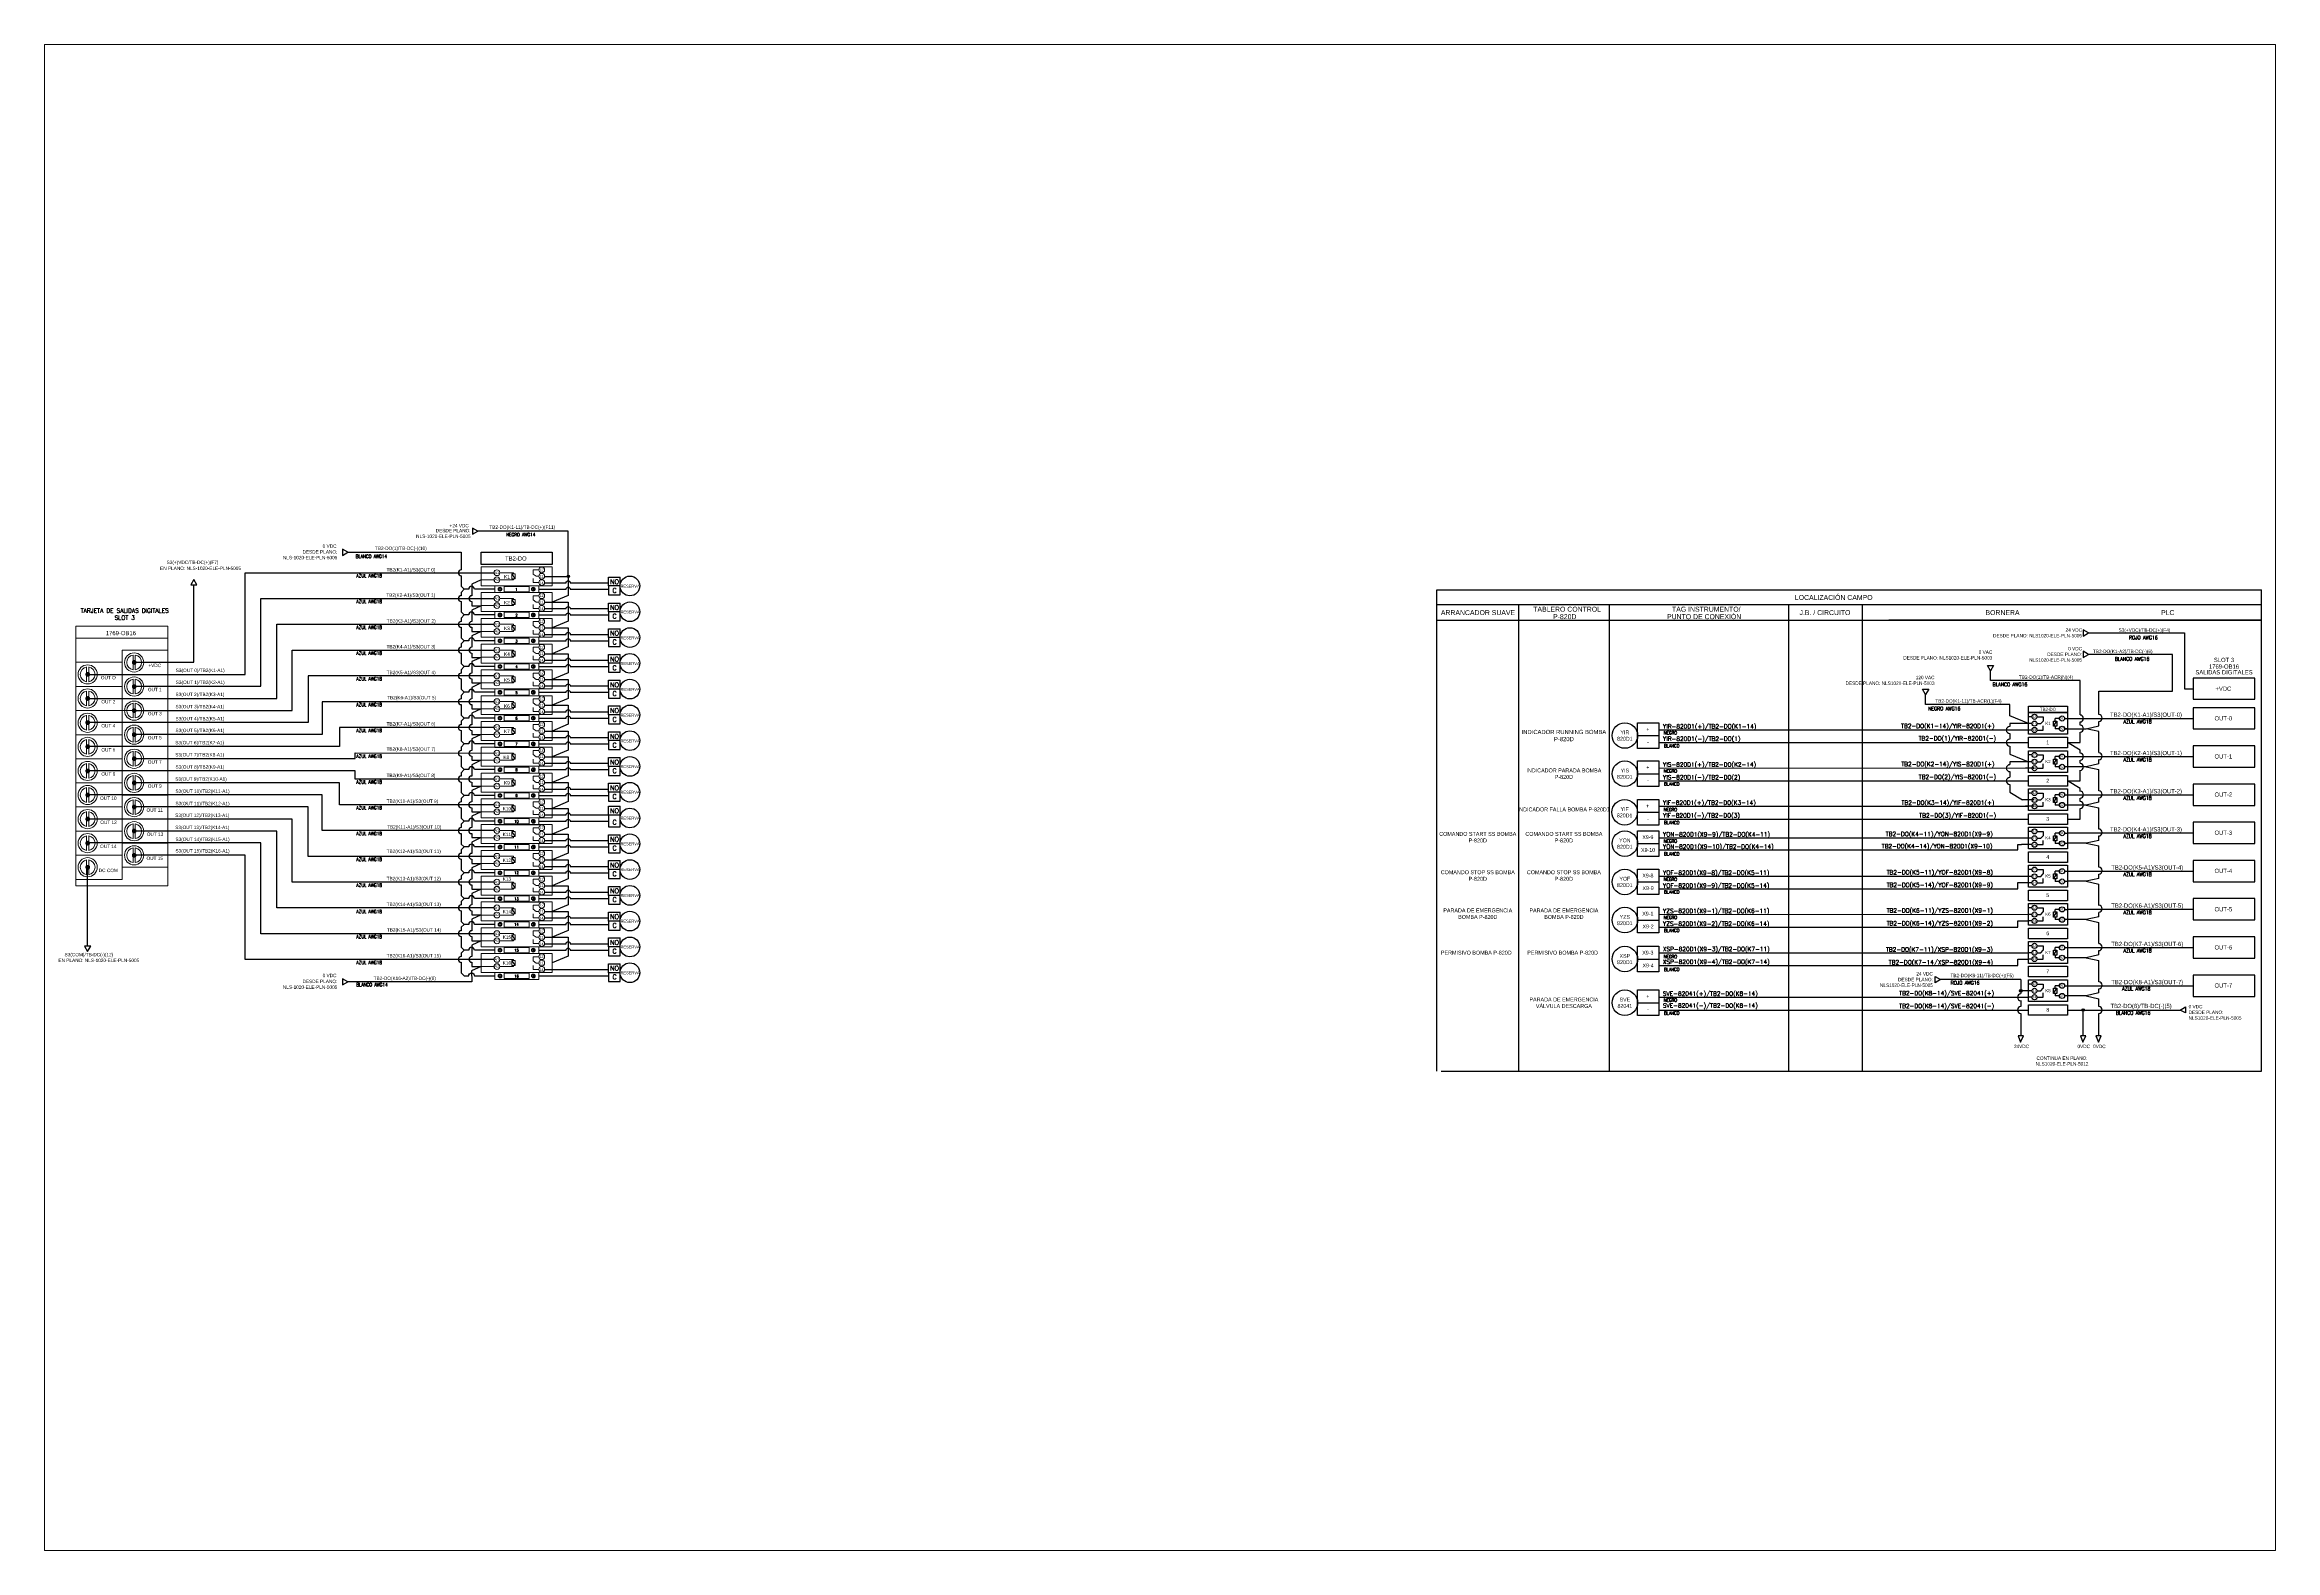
# Paper-space layout 'Layout1' of a CAD drawing. Extents: x 1.06 to 9.55, y 0.72 to 6.45.
# The model-space entities are those that its viewports show. They can reach past a viewport. Long polylines and large blocks are cut down to what shows.
import ezdxf
from ezdxf.enums import TextEntityAlignment as Align

# ---------------------------------------------------------------- set-up
doc = ezdxf.new("R2010")
doc.units = 0
doc.header["$LTSCALE"] = 0.1
doc.header["$MEASUREMENT"] = 0
doc.layers.add('05-TEXTOS', color=7, linetype='Continuous')
for name, color, linetype, lineweight in [('EL-cables', 7, 'Continuous', 20), ('EL-componentes', 7, 'Continuous', 20), ('EL-titulos 3', 7, 'Continuous', 20), ('FO-Titulo', 7, 'Continuous', 40)]:
    doc.layers.add(name, color=color, linetype=linetype, lineweight=lineweight)
doc.styles.add('F1A', font='amir.shx')
doc.styles.add('ROMANS', font='romans.shx')

# ---------------------------------------------------------------- blocks, each defined once
blk = doc.blocks.new('Relé')
for p, q in [((4165.3, 2773.8), (4113.8, 2773.8)), ((4113.8, 2773.8), (4113.8, 2760)), ((4165.3, 2773.8), (4165.3, 2760)), ((4165.3, 2760), (4113.8, 2760)), ((4138.4, 2765.1), (4136, 2768.7)), ((4137.2, 2768.7), (4137.2, 2769.5)), ((4137.2, 2765.1), (4137.2, 2764.3)), ((4151.6, 2771.5), (4155.6, 2771.5)), ((4151.6, 2771.5), (4151.6, 2768.5)), ((4153.6, 2766.9), (4151.6, 2768.5)), ((4151.6, 2765.2), (4151.6, 2762.3)), ((4151.6, 2762.3), (4155.6, 2762.3)), ((4155.6, 2766.9), (4153.6, 2766.9))]:
    blk.add_line(p, q)
at = {"flags": 128}
for points in [[(4113.8, 2764.3), (4123.1, 2764.3)], [(4127.3, 2769.5), (4137.2, 2769.5)], [(4127.3, 2764.3), (4137.2, 2764.3)]]:
    blk.add_lwpolyline(points, dxfattribs=at)
blk.add_lwpolyline([(4138.4, 2765.1), (4138.4, 2768.7), (4136, 2768.7), (4136, 2765.1)], close=True)
for centre in [(4157.7, 2771.5), (4125.2, 2769.5), (4125.2, 2764.3), (4157.7, 2766.9), (4157.7, 2762.3)]:
    blk.add_circle(centre, 2.1)
at = {"char_height": 1.5, "width": 4.565, "attachment_point": 2, "style": 'F1A'}
for s, insert in [('{\\H1.3333x;12}', (4157.5, 2772.5)), ('{\\H1.3333x;A\\H1x;1}', (4125.1, 2770.5)), ('{\\H1.3333x;A2}', (4125.1, 2765.6)), ('{\\H1.3333x;11}', (4157.5, 2767.9)), ('{\\H1.3333x;14}', (4157.5, 2763))]:
    blk.add_mtext(s, dxfattribs=dict(at, insert=insert))
blk = doc.blocks.new('A$C48F95723')
for p, q in [((0, 116.2), (0, 0)), ((0, 116.2), (43.3, 116.2)), ((43.3, 0), (43.3, 116.2)), ((43.3, 0), (43.3, 116.2)), ((21.8, 104.9), (0, 104.9)), ((21.8, 110.5), (21.8, 3)), ((43.3, 110.5), (21.8, 110.5)), ((26.9, 108.3), (26.9, 101.4)), ((27.9, 108.3), (27.9, 101.4)), ((5.1, 102.7), (5.1, 95.7)), ((6.1, 102.7), (6.1, 95.7)), ((26.9, 97), (26.9, 90.1)), ((27.9, 97), (27.9, 90.1)), ((5.1, 91.3), (5.1, 84.4)), ((6.1, 91.3), (6.1, 84.4)), ((26.9, 85.7), (26.9, 78.8)), ((27.9, 85.7), (27.9, 78.8)), ((5.1, 80), (5.1, 73.1)), ((6.1, 80), (6.1, 73.1)), ((26.9, 74.4), (26.9, 67.4)), ((27.9, 74.4), (27.9, 67.4)), ((5.1, 68.7), (5.1, 61.8)), ((6.1, 68.7), (6.1, 61.8)), ((26.9, 63.1), (26.9, 56.1)), ((27.9, 63.1), (27.9, 56.1)), ((5.1, 57.4), (5.1, 50.5)), ((6.1, 57.4), (6.1, 50.5)), ((5.1, 46.1), (5.1, 39.2)), ((6.1, 46.1), (6.1, 39.2)), ((26.9, 51.7), (26.9, 44.8)), ((27.9, 51.7), (27.9, 44.8)), ((5.1, 34.8), (5.1, 27.8)), ((6.1, 34.8), (6.1, 27.8)), ((26.9, 40.4), (26.9, 33.5)), ((27.9, 40.4), (27.9, 33.5)), ((5.1, 23.5), (5.1, 16.5)), ((6.1, 23.5), (6.1, 16.5)), ((26.9, 29.1), (26.9, 22.2)), ((27.9, 29.1), (27.9, 22.2)), ((5.1, 12.1), (5.1, 5.2)), ((6.1, 12.1), (6.1, 5.2)), ((26.9, 17.8), (26.9, 10.9)), ((27.9, 17.8), (27.9, 10.9))]:
    blk.add_line(p, q)
blk.add_lwpolyline([(43.3, 116.2), (0, 116.2), (0, 121.8), (43.3, 121.8)], close=True)
at = {"const_width": 1.13, "flags": 128}
for points in [[(26.9, 104.8, 1), (28, 104.8, 1)], [(5.1, 99.2, 1), (6.2, 99.2, 1)], [(26.9, 93.5, 1), (28, 93.5, 1)], [(5.1, 87.9, 1), (6.2, 87.9, 1)], [(5.1, 76.6, 1), (6.2, 76.6, 1)], [(26.9, 82.2, 1), (28, 82.2, 1)], [(5.1, 65.3, 1), (6.2, 65.3, 1)], [(26.9, 70.9, 1), (28, 70.9, 1)], [(5.1, 53.9, 1), (6.2, 53.9, 1)], [(26.9, 59.6, 1), (28, 59.6, 1)], [(5.1, 42.6, 1), (6.2, 42.6, 1)], [(26.9, 48.3, 1), (28, 48.3, 1)], [(5.1, 31.3, 1), (6.2, 31.3, 1)], [(26.9, 37, 1), (28, 37, 1)], [(5.1, 20, 1), (6.2, 20, 1)], [(26.9, 25.7, 1), (28, 25.7, 1)], [(26.9, 14.3, 1), (28, 14.3, 1)], [(5.1, 8.7, 1), (6.2, 8.7, 1)]]:
    blk.add_lwpolyline(points, format="xyb", close=True, dxfattribs=at)
at = {"flags": 128}
for points in [[(21.8, 99.2), (43.3, 99.2)], [(0, 93.5), (21.8, 93.5)], [(21.8, 87.9), (43.3, 87.9)], [(0, 82.2), (27.4, 82.2)], [(21.8, 76.6), (43.3, 76.6)], [(0, 70.9), (21.8, 70.9)], [(21.8, 65.3), (43.3, 65.3)], [(0, 59.6), (21.8, 59.6)], [(21.8, 53.9), (43.3, 53.9)], [(0, 48.3), (21.8, 48.3)], [(21.8, 42.6), (43.3, 42.6)], [(0, 37), (21.8, 37)], [(0, 25.7), (21.8, 25.7)], [(21.8, 31.3), (43.3, 31.3)], [(0, 14.3), (21.8, 14.3)], [(21.8, 20), (43.3, 20)], [(0, 3), (21.8, 3)], [(0, 0), (43.3, 0)], [(21.8, 8.7), (43.3, 8.7)]]:
    blk.add_lwpolyline(points, dxfattribs=at)
for centre in [(27.4, 104.8), (5.6, 99.2), (27.4, 93.5), (5.6, 87.9), (27.4, 82.2), (5.6, 76.5), (27.4, 70.9), (5.6, 65.2), (27.4, 59.6), (5.6, 53.9), (27.4, 48.3), (5.6, 42.6), (5.6, 31.3), (27.4, 36.9), (5.6, 20), (27.4, 25.6), (5.6, 8.7), (27.4, 14.3)]:
    blk.add_circle(centre, 4.5)
for centre, start, end in [((27.4, 104.8), 98.4296, 261.5704), ((27.4, 104.8), 278.4296, 81.5704), ((5.6, 99.2), 98.4296, 261.5704), ((5.6, 99.2), 278.4296, 81.5704), ((27.4, 93.5), 98.4296, 261.5704), ((27.4, 93.5), 278.4296, 81.5704), ((5.6, 87.9), 98.4296, 261.5704), ((5.6, 87.9), 278.4296, 81.5704), ((27.4, 82.2), 98.4296, 261.5704), ((27.4, 82.2), 278.4296, 81.5704), ((5.6, 76.5), 98.4296, 261.5704), ((5.6, 76.5), 278.4296, 81.5704), ((27.4, 70.9), 98.4296, 261.5704), ((27.4, 70.9), 278.4296, 81.5704), ((5.6, 65.2), 98.4296, 261.5704), ((5.6, 65.2), 278.4296, 81.5704), ((27.4, 59.6), 98.4296, 261.5704), ((27.4, 59.6), 278.4296, 81.5704), ((5.6, 53.9), 98.4296, 261.5704), ((5.6, 53.9), 278.4296, 81.5704), ((5.6, 42.6), 98.4296, 261.5704), ((5.6, 42.6), 278.4296, 81.5704), ((27.4, 48.3), 98.4296, 261.5704), ((27.4, 48.3), 278.4296, 81.5704), ((5.6, 31.3), 98.4296, 261.5704), ((5.6, 31.3), 278.4296, 81.5704), ((27.4, 36.9), 98.4296, 261.5704), ((27.4, 36.9), 278.4296, 81.5704), ((5.6, 20), 98.4296, 261.5704), ((5.6, 20), 278.4296, 81.5704), ((27.4, 25.6), 98.4296, 261.5704), ((27.4, 25.6), 278.4296, 81.5704), ((5.6, 8.7), 98.4296, 261.5704), ((5.6, 8.7), 278.4296, 81.5704), ((27.4, 14.3), 98.4296, 261.5704), ((27.4, 14.3), 278.4296, 81.5704)]:
    blk.add_arc(centre, 3.48, start, end)
at = {"layer": 'EL-titulos 3', "style": 'F1A'}
blk.add_text('1769-OB16', height=2, dxfattribs=at).set_placement((21.2, 117.6), align=Align.CENTER)
for s, p in [('OUT O', (15.3, 97.7)), ('+VDC', (37.1, 103.4)), ('OUT 2', (15.3, 86.4)), ('OUT 1', (37.1, 92.1)), ('OUT 4', (15.3, 75.1)), ('OUT 3', (37.1, 80.8)), ('OUT 6', (15.3, 63.8)), ('OUT 5', (37.1, 69.5)), ('OUT 8', (15.3, 52.5)), ('OUT 7', (37.1, 58.1)), ('OUT 10', (15.3, 41.1)), ('OUT 9', (37.1, 46.8)), ('OUT 11', (37.1, 35.5)), ('OUT 12', (15.4, 29.8)), ('OUT 13', (37.2, 24.2)), ('OUT 14', (15.3, 18.5)), ('OUT 15', (37.1, 12.9)), ('DC COM', (15.3, 7.2))]:
    blk.add_text(s, height=1.6, dxfattribs=at).set_placement(p, align=Align.MIDDLE_CENTER)
blk = doc.blocks.new('A$C5F34184E')
for p, q in [((-14, 0), (14, 0)), ((-14, 0), (-14, -4.4)), ((-14, -4.4), (14, -4.4)), ((-10.8, -1.2), (-10.8, -3.1)), ((-10.5, -1.2), (-10.5, -3.1)), ((10.5, -1.2), (10.5, -3.1)), ((10.8, -1.2), (10.8, -3.1)), ((14, 0), (14, -4.4))]:
    blk.add_line(p, q)
blk.add_lwpolyline([(-8, -0.5), (8, -0.5), (8, -3.9), (-8, -3.9)], close=True)
for centre in [(-10.6, -2.2), (10.6, -2.2)]:
    blk.add_circle(centre, 1.22)
for centre, start, end in [((-10.6, -2.2), 98.4296, 261.5704), ((-10.6, -2.2), 278.4296, 81.5704), ((10.6, -2.2), 98.4296, 261.5704), ((10.6, -2.2), 278.4296, 81.5704)]:
    blk.add_arc(centre, 0.941, start, end)
blk = doc.blocks.new('RELÉ ELEC')
at = {"lineweight": 25}
for p, q in [((4978.9, 64.4), (4997.3, 64.4)), ((4983, 62.4), (4985.8, 62.4)), ((4983, 59.2), (4984.8, 59.2)), ((4983, 56.2), (4985.8, 56.2)), ((4984.8, 59.2), (4985.8, 60.4)), ((4985.8, 62.4), (4985.8, 60.4)), ((4985.8, 56.2), (4985.8, 58.2)), ((4990.7, 60.4), (4992.3, 60.4)), ((4990.7, 58), (4990.7, 60.4)), ((4990.7, 58), (4992.3, 60.4)), ((4992.3, 58), (4990.7, 58)), ((4991.5, 60.4), (4991.5, 61.6)), ((4993.5, 61.6), (4991.5, 61.6)), ((4991.5, 58), (4991.5, 56.8)), ((4993.5, 56.8), (4991.5, 56.8)), ((4992.3, 60.4), (4992.3, 58)), ((4997.3, 56.8), (4995.9, 56.8))]:
    blk.add_line(p, q, dxfattribs=at)
at = {"ltscale": 0.1}
for p, q in [((4980.6, 62.4), (4978.9, 62.4)), ((4980.6, 59.2), (4978.9, 59.2)), ((4980.6, 56.2), (4978.9, 56.2)), ((4995.9, 61.6), (4997.3, 61.6))]:
    blk.add_line(p, q, dxfattribs=at)
at = {"lineweight": 25}
blk.add_lwpolyline([(4997.3, 64.4), (4997.3, 54.2), (4978.9, 54.2), (4978.9, 64.4)], dxfattribs=at)
for centre in [(4981.8, 62.4), (4994.7, 61.6), (4981.8, 59.2), (4981.8, 56.2), (4994.7, 56.8)]:
    blk.add_circle(centre, 1.2, dxfattribs=at)
at = {"lineweight": 25, "style": 'F1A'}
for s, p in [('12', (4981.7, 62.5)), ('11', (4981.7, 59.3)), ('14', (4981.7, 56.3)), ('A1', (4994.6, 61.7)), ('A2', (4994.6, 56.9))]:
    blk.add_text(s, height=1, dxfattribs=at).set_placement(p, align=Align.MIDDLE_CENTER)

msp = doc.modelspace()

# ---------------------------------------------------------------- hatches: boundary and pattern name
at = {"ltscale": 0.1}
h = msp.add_hatch(color=256, dxfattribs=at)
h.dxf.hatch_style = 1
edge = h.paths.add_edge_path()
edge.add_arc((4975.4, -66.2), 0.61, 0, 360)
h = msp.add_hatch(color=256, dxfattribs=at)
h.dxf.hatch_style = 1
edge = h.paths.add_edge_path()
edge.add_arc((5004.6, -75.2), 0.61, 0, 360)
at = {"layer": 'EL-cables', "lineweight": 25}
h = msp.add_hatch(color=256, dxfattribs=at)
h.dxf.hatch_style = 1
h.paths.add_polyline_path([(4294.4, 128.3, 1), (4293.4, 128.3, 1)])

# ---------------------------------------------------------------- linework, layer by layer
at = {"lineweight": 25}
for p, q in [((4312.8, 127.9), (4318.2, 127.9)), ((4312.8, 123.8), (4312.8, 127.9)), ((4312.8, 123.8), (4312.8, 127.9)), ((4318.2, 119.6), (4318.2, 127.9)), ((4318.2, 123.8), (4312.8, 123.8)), ((4318.2, 123.8), (4312.8, 123.8)), ((4312.8, 123.8), (4312.8, 119.6)), ((4318.2, 123.8), (4312.8, 123.8)), ((4318.2, 123.8), (4312.8, 123.8)), ((4312.8, 123.8), (4312.8, 119.6)), ((4312.8, 119.6), (4318.2, 119.6)), ((4312.8, 115.8), (4318.2, 115.8)), ((4312.8, 111.7), (4312.8, 115.8)), ((4312.8, 111.7), (4312.8, 115.8)), ((4318.2, 107.5), (4318.2, 115.8)), ((4701.4, 122), (5088.3, 122)), ((4701.4, -103.9), (4701.4, 122)), ((5088.3, -103.9), (5088.3, 122)), ((4318.2, 111.7), (4312.8, 111.7)), ((4318.2, 111.7), (4312.8, 111.7)), ((4312.8, 111.7), (4312.8, 107.5)), ((4318.2, 111.7), (4312.8, 111.7)), ((4318.2, 111.7), (4312.8, 111.7)), ((4312.8, 111.7), (4312.8, 107.5)), ((4312.8, 107.5), (4318.2, 107.5)), ((5088.3, 114.9), (4701.4, 114.9)), ((4701.4, 107.8), (5088.3, 107.8)), ((4739.9, -103.9), (4739.9, 114.9)), ((4782.3, 114.9), (4782.3, -103.9)), ((4866.6, -103.9), (4866.6, 114.9)), ((4901, 114.9), (4901, -103.9)), ((5088.3, 107.8), (4913.5, 107.8)), ((4312.8, 103.7), (4318.2, 103.7)), ((4312.8, 99.6), (4312.8, 103.7)), ((4312.8, 99.6), (4312.8, 103.7)), ((4318.2, 99.6), (4312.8, 99.6)), ((4318.2, 99.6), (4312.8, 99.6)), ((4312.8, 99.6), (4312.8, 95.4)), ((4318.2, 99.6), (4312.8, 99.6)), ((4318.2, 99.6), (4312.8, 99.6)), ((4312.8, 99.6), (4312.8, 95.4)), ((4312.8, 95.4), (4318.2, 95.4)), ((4318.2, 95.4), (4318.2, 103.7)), ((4312.8, 91.7), (4318.2, 91.7)), ((4312.8, 87.5), (4312.8, 91.7)), ((4312.8, 87.5), (4312.8, 91.7)), ((4318.2, 87.5), (4312.8, 87.5)), ((4318.2, 87.5), (4312.8, 87.5)), ((4312.8, 87.5), (4312.8, 83.3)), ((4318.2, 87.5), (4312.8, 87.5)), ((4318.2, 87.5), (4312.8, 87.5)), ((4312.8, 87.5), (4312.8, 83.3)), ((4318.2, 83.3), (4318.2, 91.7)), ((4312.8, 83.3), (4318.2, 83.3)), ((4312.8, 79.6), (4318.2, 79.6)), ((4312.8, 75.4), (4312.8, 79.6)), ((4312.8, 75.4), (4312.8, 79.6)), ((4318.2, 75.4), (4312.8, 75.4)), ((4318.2, 75.4), (4312.8, 75.4)), ((4312.8, 75.4), (4312.8, 71.2)), ((4318.2, 75.4), (4312.8, 75.4)), ((4318.2, 75.4), (4312.8, 75.4)), ((4312.8, 75.4), (4312.8, 71.2)), ((4318.2, 71.2), (4318.2, 79.6)), ((5003.2, 63.3), (5003.2, 79.5)), ((4312.8, 71.2), (4318.2, 71.2)), ((4312.8, 67.5), (4318.2, 67.5)), ((4312.8, 63.3), (4312.8, 67.5)), ((4312.8, 63.3), (4312.8, 67.5)), ((4318.2, 63.3), (4312.8, 63.3)), ((4318.2, 63.3), (4312.8, 63.3)), ((4312.8, 63.3), (4312.8, 59.1)), ((4318.2, 63.3), (4312.8, 63.3)), ((4318.2, 63.3), (4312.8, 63.3)), ((4312.8, 63.3), (4312.8, 59.1)), ((4318.2, 59.1), (4318.2, 67.5)), ((4312.8, 59.1), (4318.2, 59.1)), ((4312.8, 55.4), (4318.2, 55.4)), ((4312.8, 51.2), (4312.8, 55.4)), ((4312.8, 51.2), (4312.8, 55.4)), ((4318.2, 47), (4318.2, 55.4)), ((4805.6, 59.6), (4805.6, 47.6)), ((4978.9, 59.2), (4970.2, 59.2)), ((4970.2, 59.2), (4970.2, 57.9)), ((4970.2, 54.6), (4970.2, 51.9)), ((4997.3, 61.6), (5056.2, 61.6)), ((5003.2, 58.5), (5003.2, 60)), ((5003.2, 50.3), (5003.2, 55.2)), ((4318.2, 51.2), (4312.8, 51.2)), ((4318.2, 51.2), (4312.8, 51.2)), ((4312.8, 51.2), (4312.8, 47)), ((4318.2, 51.2), (4312.8, 51.2)), ((4318.2, 51.2), (4312.8, 51.2)), ((4312.8, 51.2), (4312.8, 47)), ((4312.8, 47), (4318.2, 47)), ((4312.8, 43.3), (4318.2, 43.3)), ((4312.8, 39.1), (4312.8, 43.3)), ((4312.8, 39.1), (4312.8, 43.3)), ((4318.2, 34.9), (4318.2, 43.3)), ((4970.2, 48.6), (4970.2, 44.9)), ((4970.2, 44.9), (4978.9, 41.3)), ((5003.2, 46.7), (4997.3, 50.3)), ((4997.3, 50.3), (5003.2, 50.3)), ((4997.3, 43.7), (5056.2, 43.7)), ((5003.2, 45.4), (5003.2, 46.7)), ((5003.2, 40.6), (5003.2, 42.1)), ((5011.9, 40.3), (5011.9, 42.3)), ((4318.2, 39.1), (4312.8, 39.1)), ((4318.2, 39.1), (4312.8, 39.1)), ((4312.8, 39.1), (4312.8, 34.9)), ((4318.2, 39.1), (4312.8, 39.1)), ((4318.2, 39.1), (4312.8, 39.1)), ((4312.8, 39.1), (4312.8, 34.9)), ((4312.8, 34.9), (4318.2, 34.9)), ((4805.6, 41.7), (4805.6, 29.7)), ((4978.9, 41.3), (4970.2, 41.3)), ((4970.2, 41.3), (4970.2, 40)), ((4970.2, 36.7), (4970.2, 34)), ((4981.7, 38.3), (4977.5, 38.3)), ((5006, 38.9), (4997.3, 38.9)), ((5003.2, 28.8), (4997.3, 32.4)), ((4997.3, 32.4), (5003.2, 32.4)), ((5003.2, 32.4), (5003.2, 37.3)), ((5011.9, 40.3), (5006, 38.9)), ((5006, 38.9), (5011.9, 37.6)), ((5011.9, 27.6), (5011.9, 37.6)), ((4312.8, 31.2), (4318.2, 31.2)), ((4312.8, 27), (4312.8, 31.2)), ((4312.8, 27), (4312.8, 31.2)), ((4318.2, 27), (4312.8, 27)), ((4318.2, 27), (4312.8, 27)), ((4312.8, 27), (4312.8, 22.8)), ((4318.2, 27), (4312.8, 27)), ((4318.2, 27), (4312.8, 27)), ((4312.8, 27), (4312.8, 22.8)), ((4312.8, 22.8), (4318.2, 22.8)), ((4318.2, 22.8), (4318.2, 31.2)), ((4805.6, 23.6), (4805.6, 11.6)), ((4970.2, 30.7), (4970.2, 27)), ((4970.2, 27), (4976.1, 23.4)), ((4997.3, 25.8), (5056.2, 25.8)), ((5006, 21), (4997.3, 21)), ((5003.2, 27.4), (5003.2, 28.8)), ((5003.2, 22.6), (5003.2, 24.2)), ((5011.9, 22.3), (5006, 21)), ((5006, 21), (5011.9, 19.7)), ((5011.9, 22.3), (5011.9, 24.4)), ((4312.8, 20.4), (4318.2, 20.4)), ((4312.8, 16.2), (4312.8, 20.4)), ((4312.8, 16.2), (4312.8, 20.4)), ((4318.2, 16.2), (4312.8, 16.2)), ((4318.2, 16.2), (4312.8, 16.2)), ((4318.2, 16.2), (4312.8, 16.2)), ((4318.2, 16.2), (4312.8, 16.2)), ((4312.8, 16.2), (4312.8, 10.7)), ((4312.8, 14.9), (4312.8, 10.7)), ((4312.8, 10.7), (4318.2, 10.7)), ((4318.2, 10.7), (4318.2, 20.4)), ((4981.7, 20.4), (4977.5, 20.4)), ((4997.3, 14.4), (5003.2, 14.4)), ((5003.2, 14.4), (5003.2, 19.4)), ((5011.9, 9.7), (5011.9, 19.7)), ((4312.8, 7), (4318.2, 7)), ((4312.8, 2.8), (4312.8, 7)), ((4312.8, 2.8), (4312.8, 7)), ((4318.2, 2.8), (4312.8, 2.8)), ((4318.2, 2.8), (4312.8, 2.8)), ((4312.8, 2.8), (4312.8, -1.4)), ((4318.2, 2.8), (4312.8, 2.8)), ((4318.2, 2.8), (4312.8, 2.8)), ((4312.8, 2.8), (4312.8, -1.4)), ((4318.2, -1.4), (4318.2, 7)), ((4805.6, 8.9), (4805.6, -3.1)), ((4978.9, 2.5), (4975.7, 2.5)), ((4997.3, 7.9), (5056.2, 7.9)), ((5006, 3.1), (4997.3, 3.1)), ((5011.9, 4.4), (5006, 3.1)), ((5006, 3.1), (5011.9, 1.8)), ((5011.9, 4.4), (5011.9, 6.5)), ((5011.9, -8.2), (5011.9, 1.8)), ((4312.8, -1.4), (4318.2, -1.4)), ((4312.8, -5.1), (4318.2, -5.1)), ((4312.8, -9.3), (4312.8, -5.1)), ((4312.8, -9.3), (4312.8, -5.1)), ((4318.2, -9.3), (4312.8, -9.3)), ((4318.2, -9.3), (4312.8, -9.3)), ((4312.8, -9.3), (4312.8, -13.5)), ((4318.2, -9.3), (4312.8, -9.3)), ((4318.2, -9.3), (4312.8, -9.3)), ((4312.8, -9.3), (4312.8, -13.5)), ((4318.2, -13.5), (4318.2, -5.1)), ((4805.6, -9.1), (4805.6, -21)), ((4997.3, -10), (5056.2, -10)), ((4312.8, -13.5), (4318.2, -13.5)), ((4312.8, -17.2), (4318.2, -17.2)), ((4312.8, -21.4), (4312.8, -17.2)), ((4312.8, -21.4), (4312.8, -17.2)), ((4318.2, -25.6), (4318.2, -17.2)), ((5006, -14.8), (4997.3, -14.8)), ((5011.9, -13.5), (5006, -14.8)), ((5006, -14.8), (5011.9, -16.2)), ((5011.9, -13.5), (5011.9, -11.5)), ((5011.9, -26.1), (5011.9, -16.2)), ((4318.2, -21.4), (4312.8, -21.4)), ((4318.2, -21.4), (4312.8, -21.4)), ((4312.8, -21.4), (4312.8, -25.6)), ((4318.2, -21.4), (4312.8, -21.4)), ((4318.2, -21.4), (4312.8, -21.4)), ((4312.8, -21.4), (4312.8, -25.6)), ((4312.8, -25.6), (4318.2, -25.6)), ((4312.8, -29.3), (4318.2, -29.3)), ((4312.8, -33.5), (4312.8, -29.3)), ((4312.8, -33.5), (4312.8, -29.3)), ((4318.2, -37.7), (4318.2, -29.3)), ((4805.6, -27), (4805.6, -39)), ((4997.3, -27.9), (5056.2, -27.9)), ((5011.9, -31.4), (5011.9, -29.4)), ((4318.2, -33.5), (4312.8, -33.5)), ((4318.2, -33.5), (4312.8, -33.5)), ((4312.8, -33.5), (4312.8, -37.7)), ((4318.2, -33.5), (4312.8, -33.5)), ((4318.2, -33.5), (4312.8, -33.5)), ((4312.8, -33.5), (4312.8, -37.7)), ((4312.8, -37.7), (4318.2, -37.7)), ((4312.8, -41.4), (4318.2, -41.4)), ((4312.8, -45.6), (4312.8, -41.4)), ((4312.8, -45.6), (4312.8, -41.4)), ((4318.2, -49.8), (4318.2, -41.4)), ((5006, -32.7), (4997.3, -32.7)), ((5011.9, -31.4), (5006, -32.7)), ((5006, -32.7), (5011.9, -34.1)), ((5011.9, -44), (5011.9, -34.1)), ((4318.2, -45.6), (4312.8, -45.6)), ((4318.2, -45.6), (4312.8, -45.6)), ((4312.8, -45.6), (4312.8, -49.8)), ((4318.2, -45.6), (4312.8, -45.6)), ((4318.2, -45.6), (4312.8, -45.6)), ((4312.8, -45.6), (4312.8, -49.8)), ((4312.8, -49.8), (4318.2, -49.8)), ((4805.6, -45.3), (4805.6, -57.3)), ((4997.3, -45.9), (5056.2, -45.9)), ((5006, -50.7), (4997.3, -50.7)), ((5011.9, -49.3), (5006, -50.7)), ((5006, -50.7), (5011.9, -52)), ((5011.9, -49.3), (5011.9, -47.3)), ((5011.9, -62), (5011.9, -52)), ((4312.8, -53.5), (4318.2, -53.5)), ((4312.8, -57.7), (4312.8, -53.5)), ((4312.8, -57.7), (4312.8, -53.5)), ((4318.2, -57.7), (4312.8, -57.7)), ((4318.2, -57.7), (4312.8, -57.7)), ((4312.8, -57.7), (4312.8, -61.9)), ((4318.2, -57.7), (4312.8, -57.7)), ((4318.2, -57.7), (4312.8, -57.7)), ((4312.8, -57.7), (4312.8, -61.9)), ((4312.8, -61.9), (4318.2, -61.9)), ((4318.2, -61.9), (4318.2, -53.5)), ((4975.4, -60.9), (4975.4, -67.5)), ((4805.6, -65.8), (4805.6, -77.8)), ((4978.9, -66.2), (4975.4, -66.2)), ((4975.4, -70.8), (4975.4, -73.5)), ((4997.3, -63.8), (5056.2, -63.8)), ((5006, -68.6), (4997.3, -68.6)), ((5011.9, -67.2), (5006, -68.6)), ((5006, -68.6), (5011.9, -69.9)), ((5011.9, -67.2), (5011.9, -65.2)), ((5011.9, -73.5), (5011.9, -69.9)), ((4975.4, -76.8), (4975.4, -87.3)), ((4997.3, -75.2), (5050.2, -75.2)), ((5004.6, -87.3), (5004.6, -75.2)), ((5011.9, -87.3), (5011.9, -76.8)), ((4703.4, -103.9), (5088.3, -103.9))]:
    msp.add_line(p, q, dxfattribs=at)
at = {"lineweight": 25, "ltscale": 0.1}
for p, q in [((4961.1, 79.5), (4961.1, 84)), ((5046.6, 91.7), (5007.1, 91.7)), ((5046.6, 74.5), (5046.6, 91.7)), ((5003.2, 79.5), (4961.1, 79.5)), ((5011.9, 63.5), (5011.9, 74.5)), ((5011.9, 74.5), (5046.6, 74.5)), ((4930.7, 68.2), (4930.7, 72.9)), ((4970.2, 68.2), (4930.7, 68.2)), ((4970.2, 62.8), (4970.2, 68.2)), ((4978.9, 59.2), (4970.2, 62.8)), ((4970.2, 62.8), (4970.2, 62.8)), ((4970.2, 62.8), (4970.2, 62.8)), ((4995.9, 56.8), (5006, 56.8)), ((5006, 56.8), (5011.9, 58.2)), ((5011.9, 58.2), (5011.9, 60.2)), ((4981.7, 23.4), (4976.1, 23.4)), ((4978.9, 5.5), (4805.6, 5.5)), ((4975.4, -60.9), (4937.7, -60.9)), ((4805.6, -75.2), (4978.9, -75.2))]:
    msp.add_line(p, q, dxfattribs=at)
at = {"ltscale": 0.1}
for points in [[(4190.5, 139.6), (4243.7, 139.6), (4243.7, 131.3, 1), (4243.7, 128.6), (4243.7, 123.7), (4245.1, 122.3), (4243.7, 120.8), (4243.7, 119.2, 1), (4243.7, 116.5), (4243.7, 111.6), (4245.1, 110.2), (4243.7, 108.7), (4243.7, 107.1, 1), (4243.7, 104.4), (4243.7, 99.5), (4245.1, 98.1), (4243.7, 96.6), (4243.7, 95, 1), (4243.7, 92.3), (4243.7, 87.4), (4245.1, 86), (4243.7, 84.5), (4243.7, 82.9, 1), (4243.7, 80.2), (4243.7, 75.3), (4245.1, 73.9), (4243.7, 72.4), (4243.7, 70.8, 1), (4243.7, 68.1), (4243.7, 63.2), (4245.1, 61.8), (4243.7, 60.3), (4243.7, 58.7, 1), (4243.7, 56), (4243.7, 51.1), (4245.1, 49.7), (4243.7, 48.2), (4243.7, 46.6, 1), (4243.7, 43.9), (4243.7, 39), (4245.1, 37.6), (4243.7, 36.1), (4243.7, 34.6, 1), (4243.7, 31.8), (4243.7, 26.9), (4245.1, 25.5), (4243.7, 24.1), (4243.7, 22.5, 1), (4243.7, 19.7), (4243.7, 14.8), (4245.1, 13.4), (4243.7, 12), (4243.7, 10.4, 1), (4243.7, 7.6), (4243.7, 2.7), (4245.1, 1.3), (4243.7, -0.1), (4243.7, -1.7, 1), (4243.7, -4.4), (4243.7, -9.4), (4245.1, -10.8), (4243.7, -12.2), (4243.7, -13.8, 1), (4243.7, -16.5), (4243.7, -21.5), (4245.1, -22.9), (4243.7, -24.3), (4243.7, -25.9, 1), (4243.7, -28.6), (4243.7, -33.6), (4245.1, -35), (4243.7, -36.4), (4243.7, -38, 1), (4243.7, -40.7), (4243.7, -45.7), (4245.1, -47.1), (4243.7, -48.5), (4243.7, -50.1, 1), (4243.7, -52.8), (4243.7, -57.8), (4245.1, -59.2), (4247.2, -59.2, -1), (4249.9, -59.2), (4259.4, -59.2)], [(4259.4, 122.3), (4249.9, 122.3, 1), (4247.2, 122.3), (4245.1, 122.3)], [(4259.4, 110.2), (4249.9, 110.2, 1), (4247.2, 110.2), (4245.1, 110.2)], [(4259.4, 98.1), (4249.9, 98.1, 1), (4247.2, 98.1), (4245.1, 98.1)], [(4259.4, 86), (4249.9, 86, 1), (4247.2, 86), (4245.1, 86)], [(4259.4, 73.9), (4249.9, 73.9, 1), (4247.2, 73.9), (4245.1, 73.9)], [(4259.4, 61.8), (4249.9, 61.8, 1), (4247.2, 61.8), (4245.1, 61.8)], [(4259.4, 49.7), (4249.9, 49.7, 1), (4247.2, 49.7), (4245.1, 49.7)], [(4259.4, 37.6), (4249.9, 37.6, 1), (4247.2, 37.6), (4245.1, 37.6)], [(4259.4, 25.5), (4249.9, 25.5, 1), (4247.2, 25.5), (4245.1, 25.5)], [(4259.4, 13.4), (4249.9, 13.4, 1), (4247.2, 13.4), (4245.1, 13.4)], [(4259.4, 1.3), (4249.9, 1.3, 1), (4247.2, 1.3), (4245.1, 1.3)], [(4259.4, -10.8), (4249.9, -10.8, 1), (4247.2, -10.8), (4245.1, -10.8)], [(4259.4, -22.9), (4249.9, -22.9, 1), (4247.2, -22.9), (4245.1, -22.9)], [(4259.4, -35), (4249.9, -35, 1), (4247.2, -35), (4245.1, -35)], [(4259.4, -47.1), (4249.9, -47.1, 1), (4247.2, -47.1), (4245.1, -47.1)]]:
    msp.add_lwpolyline(points, format="xyb", dxfattribs=at)
for points in [[(4282.8, 116.2), (4293.9, 116.2), (4293.9, 107.3), (4286.4, 104.1)], [(4282.8, 104.1), (4293.9, 104.1), (4293.9, 95.2), (4286.4, 92)], [(4282.8, 92), (4293.9, 92), (4293.9, 83.1), (4286.4, 79.9)], [(4282.8, 79.9), (4293.9, 79.9), (4293.9, 71), (4286.4, 67.8)], [(4282.8, 67.8), (4293.9, 67.8), (4293.9, 58.9), (4286.4, 55.7)], [(4282.8, 55.7), (4293.9, 55.7), (4293.9, 46.8), (4286.4, 43.6)], [(4282.8, 43.6), (4293.9, 43.6), (4293.9, 34.7), (4286.4, 31.5)], [(4282.8, 31.5), (4293.9, 31.5), (4293.9, 22.6), (4286.4, 19.4)], [(4282.8, 19.4), (4293.9, 19.4), (4293.9, 10.5), (4286.4, 7.3)], [(4282.8, 7.3), (4293.9, 7.3), (4293.9, -1.6), (4286.4, -4.8)], [(4282.8, -4.8), (4293.9, -4.8), (4293.9, -13.7), (4286.4, -16.9)], [(4282.8, -16.9), (4293.9, -16.9), (4293.9, -25.8), (4286.4, -29)], [(4282.8, -29), (4293.9, -29), (4293.9, -37.9), (4286.4, -41)], [(4282.8, -41), (4293.9, -41), (4293.9, -50), (4286.4, -53.1)]]:
    msp.add_lwpolyline(points, dxfattribs=at)
at = {"lineweight": 25}
for points in [[(5007.1, 101.8), (5052.1, 101.8), (5052.1, 75.6), (5056.2, 75.6)], [(4795.6, 59.6), (4805.6, 59.6)], [(4805.6, 47.6), (4795.6, 47.6), (4795.6, 59.6)], [(4795.6, 53.6), (4805.6, 53.6)], [(5011.9, 45.6), (5011.9, 55.5), (5006, 56.8)], [(4795.6, 41.7), (4805.6, 41.7)], [(4805.6, 29.7), (4795.6, 29.7), (4795.6, 41.7)], [(4795.6, 35.7), (4805.6, 35.7)], [(4795.5, 23.6), (4805.6, 23.6)], [(4805.6, 11.6), (4795.5, 11.6), (4795.5, 23.6)], [(4795.5, 17.6), (4805.6, 17.6)], [(4795.6, 8.9), (4805.6, 8.9)], [(4805.6, -3.1), (4795.6, -3.1), (4795.6, 8.9)], [(4795.6, 2.9), (4805.6, 2.9)], [(4795.6, -9.1), (4805.6, -9.1)], [(4805.6, -21), (4795.6, -21), (4795.6, -9.1)], [(4795.6, -15.1), (4805.6, -15.1)], [(4795.6, -27), (4805.6, -27)], [(4805.6, -39), (4795.6, -39), (4795.6, -27)], [(4795.6, -33), (4805.6, -33)], [(4805.6, -57.3), (4795.6, -57.3), (4795.6, -45.3)], [(4795.6, -45.3), (4805.6, -45.3)], [(4795.6, -51.3), (4805.6, -51.3)], [(4805.6, -77.8), (4795.6, -77.8), (4795.6, -65.8)], [(4795.6, -65.8), (4805.6, -65.8)], [(4795.6, -71.8), (4805.6, -71.8)]]:
    msp.add_lwpolyline(points, dxfattribs=at)
for points in [[(5085.1, 80.6), (5056.2, 80.6), (5056.2, 70.6), (5085.1, 70.6)], [(5085.1, 66.6), (5056.2, 66.6), (5056.2, 56.7), (5085.1, 56.7)], [(5085.1, 48.7), (5056.2, 48.7), (5056.2, 38.7), (5085.1, 38.7)], [(5085.1, 30.8), (5056.2, 30.8), (5056.2, 20.8), (5085.1, 20.8)], [(5085.1, 12.9), (5056.2, 12.9), (5056.2, 2.9), (5085.1, 2.9)], [(5085.1, -5), (5056.2, -5), (5056.2, -15), (5085.1, -15)], [(5085.1, -22.9), (5056.2, -22.9), (5056.2, -32.9), (5085.1, -32.9)], [(5085.1, -40.9), (5056.2, -40.9), (5056.2, -50.9), (5085.1, -50.9)], [(5085.1, -58.8), (5056.2, -58.8), (5056.2, -68.8), (5085.1, -68.8)], [(4975.3, -90.3), (4976.6, -87.3), (4974.1, -87.3)], [(5004.5, -90.3), (5005.8, -87.3), (5003.3, -87.3)], [(5011.8, -90.3), (5013.1, -87.3), (5010.6, -87.3)]]:
    msp.add_lwpolyline(points, close=True, dxfattribs=at)
at = {"lineweight": 25, "ltscale": 0.1}
for points in [[(4805.6, 56.3), (4978.9, 56.3)], [(4805.6, 50.3), (4978.9, 50.3)], [(4259.1, 33.2), (4193.9, 33.2), (4193.9, 37.1), (4068.4, 37.1)], [(4805.6, 38.4), (4978.9, 38.3)], [(4805.6, 32.4), (4978.9, 32.3)], [(4805.6, 20.4), (4978.9, 20.4)], [(4805.6, 14.4), (4978.9, 14.4)], [(4805.6, -0.1), (4973.9, -0.1), (4973.9, 2.5), (4975.7, 2.5)], [(4805.6, -12.4), (4978.9, -12.4)], [(4805.6, -18.4), (4973.9, -18.4), (4973.9, -15.4), (4978.9, -15.4)], [(4805.6, -30.3), (4978.9, -30.4)], [(4805.6, -36.3), (4973.9, -36.3), (4973.9, -33.3), (4978.9, -33.3)], [(4805.6, -48.3), (4978.9, -48.3)], [(4805.6, -54.3), (4973.9, -54.3), (4973.9, -51.3), (4978.9, -51.3)], [(4805.6, -69.2), (4978.9, -69.2)]]:
    msp.add_lwpolyline(points, dxfattribs=at)
at = {"ltscale": 0.1}
for points in [[(4978.9, 52.8), (4997.3, 52.8), (4997.3, 47.8), (4978.9, 47.8)], [(4978.9, 34.9), (4997.3, 34.9), (4997.3, 29.9), (4978.9, 29.9)], [(4978.9, 16.9), (4997.3, 16.9), (4997.3, 11.9), (4978.9, 11.9)], [(4978.9, -1), (4997.3, -1), (4997.3, -6), (4978.9, -6)], [(4978.9, -18.9), (4997.3, -18.9), (4997.3, -23.9), (4978.9, -23.9)], [(4978.9, -36.8), (4997.3, -36.8), (4997.3, -41.8), (4978.9, -41.8)], [(4978.9, -54.7), (4997.3, -54.7), (4997.3, -59.7), (4978.9, -59.7)], [(4978.9, -72.7), (4997.3, -72.7), (4997.3, -77.7), (4978.9, -77.7)]]:
    msp.add_lwpolyline(points, close=True, dxfattribs=at)
at = {"lineweight": 25}
for centre, radius in [((4322.8, 123.8), 4.62), ((4322.8, 111.7), 4.62), ((4322.8, 99.6), 4.62), ((4322.8, 87.5), 4.62), ((4322.8, 75.4), 4.62), ((4322.8, 63.3), 4.62), ((4322.8, 51.2), 4.62), ((4789.6, 53.6), 5.99), ((4322.8, 39.1), 4.62), ((4322.8, 27), 4.62), ((4789.6, 35.7), 5.99), ((4789.5, 17.6), 5.99), ((4322.8, 14.9), 4.62), ((4322.8, 2.8), 4.62), ((4789.6, 2.9), 5.99), ((4322.8, -9.3), 4.62), ((4789.6, -15.1), 5.99), ((4322.8, -21.4), 4.62), ((4322.8, -33.5), 4.62), ((4789.6, -33), 5.99), ((4322.8, -45.6), 4.62), ((4789.6, -51.3), 5.99), ((4322.8, -57.7), 4.62), ((4789.6, -71.8), 5.99)]:
    msp.add_circle(centre, radius, dxfattribs=at)
at = {"ltscale": 0.1}
for centre in [(4975.4, -66.2), (5004.6, -75.2)]:
    msp.add_circle(centre, 0.61, dxfattribs=at)
at = {"lineweight": 25}
for centre, start, end in [((5003.2, 61.6), 270, 90), ((4970.2, 56.2), 90, 270), ((5003.2, 56.8), 270, 90), ((4970.2, 50.3), 90, 270), ((5003.2, 43.7), 270, 90), ((5011.9, 43.9), 270, 90), ((4970.2, 38.3), 90, 270), ((4970.2, 32.3), 90, 270), ((5003.2, 38.9), 270, 90), ((5003.2, 25.8), 270, 90), ((5003.2, 21), 270, 90), ((5011.9, 26), 270, 90), ((5011.9, 8.1), 270, 90), ((5011.9, -9.8), 270, 90), ((5011.9, -27.7), 270, 90), ((5011.9, -45.7), 270, 90), ((5011.9, -63.6), 270, 90), ((4975.4, -69.2), 90, 270), ((4975.4, -75.2), 90, 270), ((5011.9, -75.2), 270, 90)]:
    msp.add_arc(centre, 1.63, start, end, dxfattribs=at)
at = {"lineweight": 25, "ltscale": 0.1}
msp.add_arc((5011.9, 61.8), 1.63, 270, 90, dxfattribs=at)
at = {"layer": 'EL-cables', "lineweight": 25}
for p, q in [((4142.3, 82.3), (4142.3, 130)), ((4142.3, 130), (4259.1, 130)), ((4068.4, 82.3), (4142.3, 82.3)), ((4068.4, -45.3), (4068.4, -8.2))]:
    msp.add_line(p, q, dxfattribs=at)
for points in [[(4293.4, 128.3), (4293.9, 128.3), (4293.9, 149.5), (4251.4, 149.5)], [(4282.8, 128.3), (4293.4, 128.3)], [(4293.9, 127.8), (4293.9, 119.4), (4286.4, 116.2)], [(4090.2, 88), (4118.3, 88), (4118.3, 124.4)], [(4259.1, 81.6), (4171.8, 81.6), (4171.8, 59.7), (4068.4, 59.7)], [(4259.1, 69.5), (4178.5, 69.5), (4178.5, 54.1), (4090.2, 54.1)], [(4259.1, 57.4), (4186.6, 57.4), (4186.6, 48.4), (4068.4, 48.4)], [(4090.2, 42.8), (4193.9, 42.8), (4193.9, 45.5), (4259.1, 45.3)], [(4259.1, 21.1), (4186.6, 21.1), (4186.6, 31.4), (4090.2, 31.4)], [(4259.1, 9), (4178.5, 9), (4178.5, 25.8), (4068.4, 25.8)], [(4259.1, -15.2), (4164.4, -15.2), (4164.4, 14.4), (4068.4, 14.4)], [(4259.1, -3.1), (4171.8, -3.1), (4171.8, 20.1), (4090.2, 20.1)], [(4259.1, -39.4), (4149.7, -39.4), (4149.7, 3.2), (4068.4, 3.2)], [(4259.1, -27.3), (4157.1, -27.3), (4157.1, 8.8), (4090.2, 8.8)], [(4259.1, -51.5), (4142.3, -51.5), (4142.3, -2.5), (4090.2, -2.5)], [(4280.1, -59.2), (4312.8, -59.2)], [(4282.8, -56.2), (4312.8, -56.2)]]:
    msp.add_lwpolyline(points, dxfattribs=at)
for points in [[(4253.1, 126.6), (4248.6, 124.6), (4248.6, 119.2, 1), (4248.6, 116.5), (4248.6, 114.5), (4253.1, 114.5), (4248.6, 112.5), (4248.6, 107.1, 1), (4248.6, 104.4), (4248.6, 102.4), (4253.1, 102.4), (4248.6, 100.4), (4248.6, 95, 1), (4248.6, 92.3), (4248.6, 90.3), (4253.1, 90.3), (4248.6, 88.3), (4248.6, 82.9, 1), (4248.6, 80.2), (4248.6, 78.3), (4253.1, 78.3), (4248.6, 76.2), (4248.6, 70.8, 1), (4248.6, 68.1), (4248.6, 66.2), (4253.1, 66.2), (4248.6, 64.1), (4248.6, 58.7, 1), (4248.6, 56), (4248.6, 54.1), (4253.1, 54.1), (4248.6, 52), (4248.6, 46.6, 1), (4248.6, 43.9), (4248.6, 42), (4253.1, 42), (4248.6, 39.9), (4248.6, 34.6, 1), (4248.6, 31.8), (4248.6, 29.9), (4253.1, 29.9), (4248.6, 27.8), (4248.6, 22.5, 1), (4248.6, 19.7), (4248.6, 17.8), (4253.1, 17.8), (4248.6, 15.7), (4248.6, 10.4, 1), (4248.6, 7.6), (4248.6, 5.7), (4253.1, 5.7), (4248.6, 3.6), (4248.6, -1.7, 1), (4248.6, -4.4), (4248.6, -6.4), (4253.1, -6.4), (4248.6, -8.5), (4248.6, -13.8, 1), (4248.6, -16.5), (4248.6, -18.5), (4253.1, -18.5), (4248.6, -20.6), (4248.6, -25.9, 1), (4248.6, -28.6), (4248.6, -30.6), (4253.1, -30.6), (4248.6, -32.6), (4248.6, -38, 1), (4248.6, -40.7), (4248.6, -42.7), (4253.1, -42.7), (4248.6, -44.7), (4248.6, -50.1, 1), (4248.6, -52.8), (4248.6, -54.8), (4253.1, -54.8), (4248.5, -56.8), (4248.6, -62), (4190.5, -62)], [(4282.8, 125.3), (4292.9, 125.3, -1), (4294.8, 125.3), (4312.8, 125.3)], [(4280.1, 122.3), (4292.9, 122.3, -1), (4294.8, 122.3), (4312.8, 122.3)], [(4280.1, 110.2), (4292.9, 110.2, -1), (4294.8, 110.2), (4312.8, 110.2)], [(4282.8, 113.2), (4292.9, 113.2, -1), (4294.8, 113.2), (4312.8, 113.2)], [(4280.1, 98.1), (4292.9, 98.1, -1), (4294.8, 98.1), (4312.8, 98.1)], [(4282.8, 101.1), (4292.9, 101.1, -1), (4294.8, 101.1), (4312.8, 101.1)], [(4280.1, 86), (4292.9, 86, -1), (4294.8, 86), (4312.8, 86)], [(4282.8, 89), (4292.9, 89, -1), (4294.8, 89), (4312.8, 89)], [(4280.1, 73.9), (4292.9, 73.9, -1), (4294.8, 73.9), (4312.8, 73.9)], [(4282.8, 76.9), (4292.9, 76.9, -1), (4294.8, 76.9), (4312.8, 76.9)], [(4282.8, 64.8), (4292.9, 64.8, -1), (4294.8, 64.8), (4312.8, 64.8)], [(4280.1, 61.8), (4292.9, 61.8, -1), (4294.8, 61.8), (4312.8, 61.8)], [(4282.8, 52.7), (4292.9, 52.7, -1), (4294.8, 52.7), (4312.8, 52.7)], [(4280.1, 49.7), (4292.9, 49.7, -1), (4294.8, 49.7), (4312.8, 49.7)], [(4280.1, 37.6), (4292.9, 37.6, -1), (4294.8, 37.6), (4312.8, 37.6)], [(4282.8, 40.6), (4292.9, 40.6, -1), (4294.8, 40.6), (4312.8, 40.6)], [(4280.1, 25.5), (4292.9, 25.5, -1), (4294.8, 25.5), (4312.8, 25.5)], [(4282.8, 28.5), (4292.9, 28.5, -1), (4294.8, 28.5), (4312.8, 28.5)], [(4280.1, 13.4), (4292.9, 13.4, -1), (4294.8, 13.4), (4312.8, 13.4)], [(4282.8, 16.4), (4292.9, 16.4, -1), (4294.8, 16.4), (4312.8, 16.4)], [(4280.1, 1.3), (4292.9, 1.3, -1), (4294.8, 1.3), (4312.8, 1.3)], [(4282.8, 4.3), (4292.9, 4.3, -1), (4294.8, 4.3), (4312.8, 4.3)], [(4280.1, -10.8), (4292.9, -10.8, -1), (4294.8, -10.8), (4312.8, -10.8)], [(4282.8, -7.8), (4292.9, -7.8, -1), (4294.8, -7.8), (4312.8, -7.8)], [(4282.8, -19.9), (4292.9, -19.9, -1), (4294.8, -19.9), (4312.8, -19.9)], [(4280.1, -22.9), (4292.9, -22.9, -1), (4294.8, -22.9), (4312.8, -22.9)], [(4282.8, -32), (4292.9, -32, -1), (4294.8, -32), (4312.8, -32)], [(4280.1, -35), (4292.9, -35, -1), (4294.8, -35), (4312.8, -35)], [(4280.1, -47.1), (4292.9, -47.1, -1), (4294.8, -47.1), (4312.8, -47.1)], [(4282.8, -44.1), (4292.9, -44.1, -1), (4294.8, -44.1), (4312.8, -44.1)]]:
    msp.add_lwpolyline(points, format="xyb", dxfattribs=at)
at = {"layer": 'EL-cables', "lineweight": 25, "flags": 128}
for points in [[(4090.2, 76.7), (4149.7, 76.7), (4149.7, 117.9), (4259.1, 117.9)], [(4068.4, 71), (4157.1, 71), (4157.1, 105.8), (4259.1, 105.8)], [(4090.2, 65.4), (4164.4, 65.4), (4164.4, 93.7), (4259.1, 93.7)]]:
    msp.add_lwpolyline(points, dxfattribs=at)
at = {"layer": 'EL-cables', "lineweight": 25}
msp.add_circle((4293.9, 128.3), 0.5, dxfattribs=at)
at = {"layer": 'EL-componentes', "lineweight": 25}
msp.add_lwpolyline([(4286.4, 139.6), (4286.4, 133.9), (4253.1, 133.9), (4253.1, 139.6), (4286.4, 139.6), (4286.4, 139.6)], dxfattribs=at)
msp.add_lwpolyline([(4997.3, 67.4), (4997.3, 64.4), (4978.9, 64.4), (4978.9, 67.4)], close=True, dxfattribs=at)
at = {"layer": 'EL-titulos 3', "lineweight": 25}
for points in [[(4251.4, 149.5), (4248.9, 151), (4248.9, 148.1)], [(4190.5, 139.6), (4188, 141), (4188, 138.1)], [(4118.3, 126.9), (4116.8, 124.4), (4119.7, 124.4)], [(5007.1, 101.8), (5004.6, 103.2), (5004.6, 100.3)], [(4961.1, 84), (4959.7, 86.5), (4962.6, 86.5)], [(5007.1, 91.7), (5004.6, 93.2), (5004.6, 90.3)], [(4930.7, 72.9), (4929.3, 75.4), (4932.2, 75.4)], [(4068.4, -47.8), (4069.9, -45.3), (4067, -45.3)], [(4190.5, -62), (4188, -60.5), (4188, -63.4)], [(4937.7, -60.9), (4935.2, -62.4), (4935.2, -59.5)], [(5050.2, -75.2), (5052.7, -73.7), (5052.7, -76.6)]]:
    msp.add_lwpolyline(points, close=True, dxfattribs=at)

# ---------------------------------------------------------------- block references
for p in [(0, 0), (0, -17.9), (0, -35.8), (0, -53.8), (0, -71.7), (0, -89.6), (0, -107.5), (0, -125.4)]:
    msp.add_blockref('RELÉ ELEC', p)
at = {"layer": 'EL-componentes', "lineweight": 25, "xscale": 0.6455077042466628, "yscale": 0.6455077042466628, "zscale": 0.6455077042466628}
for p in [(1597.6, -1657.7), (1597.6, -1669.8), (1597.6, -1681.9), (1597.6, -1694), (1597.6, -1706.1), (1597.6, -1718.2), (1597.6, -1730.3), (1597.6, -1742.4), (1597.6, -1754.5), (1597.6, -1766.6), (1597.6, -1778.7), (1597.6, -1790.8), (1597.6, -1802.9), (1597.6, -1815), (1597.6, -1827.1), (1597.6, -1839.2)]:
    msp.add_blockref('Relé', p, dxfattribs=at)
at = {"layer": 'EL-componentes', "lineweight": 25, "ltscale": 0.1, "xscale": 0.7373835000000001, "yscale": 0.7373835000000001, "zscale": 0.7373835000000001}
for p in [(4269.7, 123.9), (4269.7, 111.8), (4269.7, 99.7), (4269.7, 87.6), (4269.7, 75.5), (4269.7, 63.4), (4269.7, 51.3), (4269.7, 39.2), (4269.7, 27.1), (4269.7, 15), (4269.7, 2.9), (4269.7, -9.2), (4269.7, -21.3), (4269.7, -33.4), (4269.7, -45.5), (4269.7, -57.6)]:
    msp.add_blockref('A$C5F34184E', p, dxfattribs=at)
at = {"layer": 'EL-componentes', "lineweight": 25}
msp.add_blockref('A$C48F95723', (4062.8, -16.9), dxfattribs=at)

# ---------------------------------------------------------------- texts
at = {"lineweight": 25, "style": 'F1A'}
for s, height, p in [('LOCALIZACIÓN CAMPO', 2.34, (4887.6, 118.4)), ('ARRANCADOR SUAVE', 2.34, (4720.7, 111.3)), ('TABLERO CONTROL', 2.34, (4762.5, 112.9)), ('P-820D', 2.34, (4761.4, 109.4)), ('PUNTO DE CONEXIÓN', 2.34, (4826.8, 109.4)), ('TAG INSTRUMENTO/', 2.34, (4827.8, 112.9)), ('J.B. / CIRCUITO', 2.34, (4883.5, 111.3)), ('BORNERA', 2.34, (4966.8, 111.3)), ('PLC', 2.34, (5044.3, 111.3)), ('TB2-DO', 1.5, (4988.1, 65.9)), ('+', 1.79, (4800.4, 56.6)), ('K1', 1.5, (4988.1, 59.3)), ('-', 1.79, (4800.5, 50.6)), ('K2', 1.5, (4988.1, 41.4)), ('1', 1.79, (4988, 50.4)), ('+', 1.79, (4800.4, 38.7)), ('-', 1.79, (4800.5, 32.7)), ('2', 1.79, (4988, 32.4)), ('+', 1.79, (4800.3, 20.6)), ('K3', 1.5, (4988.1, 23.5)), ('-', 1.79, (4800.5, 14.6)), ('3', 1.79, (4988, 14.5)), ('X9-10', 1.79, (4800.5, -0.1)), ('X9-9', 1.79, (4800.4, 5.9)), ('K4', 1.5, (4988.1, 5.6)), ('4', 1.79, (4988, -3.4)), ('X9-8', 1.79, (4800.4, -12.1)), ('X9-9', 1.79, (4800.5, -18)), ('K5', 1.5, (4988.1, -12.3)), ('5', 1.79, (4988, -21.3)), ('X9-1', 1.79, (4800.4, -30)), ('K6', 1.5, (4988.1, -30.2)), ('X9-2', 1.79, (4800.5, -36)), ('6', 1.79, (4988, -39.2)), ('X9-3', 1.79, (4800.4, -48.3)), ('K7', 1.5, (4988.1, -48.2)), ('X9-4', 1.79, (4800.5, -54.3)), ('7', 1.79, (4988, -57.1)), ('+', 1.79, (4800.4, -68.8)), ('K8', 1.5, (4988.1, -66.1)), ('-', 1.79, (4800.5, -74.8)), ('8', 1.79, (4988, -75.1))]:
    msp.add_text(s, height=height, dxfattribs=at).set_placement(p, align=Align.MIDDLE_CENTER)
at = {"lineweight": 25, "style": 'ROMANS', "width": 0.9}
for s, p in [('ROJO AWG16', (5026.1, 98.7)), ('BLANCO AWG16', (5019.5, 88.7)), ('BLANCO AWG16', (4962.2, 76.7)), ('NEGRO AWG16', (4931.9, 65.4)), ('AZUL AWG18', (5023.5, 59.3)), ('AZUL AWG18', (5023.5, 41.4)), ('AZUL AWG18', (5023.5, 23.4)), ('AZUL AWG18', (5023.5, 5.5)), ('AZUL AWG18', (5023.5, -12.4)), ('AZUL AWG18', (5023.5, -30.3)), ('AZUL AWG18', (5023.5, -48.2)), ('ROJO AWG16', (4942.5, -63.3)), ('AZUL AWG18', (5022.9, -66.1)), ('BLANCO AWG16', (5020, -77.4))]:
    msp.add_text(s, height=1.75, dxfattribs=at).set_placement(p)
at = {"lineweight": 25, "ltscale": 0.1, "style": 'F1A'}
for s, p in [('SALIDAS DIGITALES', (5070.7, 83.3)), ('1769-OB16', (5070.7, 86)), ('SLOT 3', (5070.7, 89.1)), ('+VDC', (5070.4, 75.6)), ('OUT-0', (5070.4, 61.7)), ('OUT-1', (5070.4, 43.8)), ('OUT-2', (5070.4, 25.9)), ('OUT-3', (5070.4, 8)), ('OUT-4', (5070.4, -9.9)), ('OUT-5', (5070.4, -27.9)), ('OUT-6', (5070.4, -45.8)), ('OUT-7', (5070.4, -63.7))]:
    msp.add_text(s, height=2, dxfattribs=at).set_placement(p, align=Align.MIDDLE_CENTER)
at = {"lineweight": 25, "ltscale": 0.1, "style": 'F1A', "width": 0.9}
for s, p in [('TB2-DO(K1-A1)/S3(OUT-0)', (5034.1, 63.4)), ('TB2-DO(K2-A1)/S3(OUT-1)', (5034.1, 45.4)), ('TB2-DO(K3-A1)/S3(OUT-2)', (5034.1, 27.5)), ('TB2-DO(K4-A1)/S3(OUT-3)', (5034.1, 9.6)), ('TB2-DO(K5-A1)/S3(OUT-4)', (5034.7, -8.3)), ('TB2-DO(K6-A1)/S3(OUT-5)', (5034.7, -26.2)), ('TB2-DO(K7-A1)/S3(OUT-6)', (5034.7, -44.2)), ('TB2-DO(K8-A1)/S3(OUT-7)', (5034.7, -62.1)), ('TB2-DO(8)/TB-DC(-)(5)', (5031.8, -73.3))]:
    msp.add_text(s, height=2, dxfattribs=at).set_placement(p, align=Align.MIDDLE_CENTER)
at = {"lineweight": 25, "style": 'ROMANS'}
for s, p in [('YIR-820D1(+)/TB2-DO(K1-14)', (4807.5, 56.9)), ('YIR-820D1(-)/TB2-DO(1)', (4807.5, 51.1)), ('TB2-DO(K1-14)/YIR-820D1(+)', (4919.2, 57.1)), ('TB2-DO(1)/YIR-820D1(-)', (4927.4, 51.3)), ('YIS-820D1(+)/TB2-DO(K2-14)', (4807.5, 39)), ('YIS-820D1(-)/TB2-DO(2)', (4807.5, 33)), ('TB2-DO(K2-14)/YIS-820D1(+)', (4919.3, 39.2)), ('TB2-DO(2)/YIS-820D1(-)', (4927.5, 33.2)), ('YIF-820D1(+)/TB2-DO(K3-14)', (4807.5, 21.1)), ('TB2-DO(K3-14)/YIF-820D1(+)', (4919.4, 21.1)), ('YIF-820D1(-)/TB2-DO(3)', (4807.5, 15.1)), ('TB2-DO(3)/YIF-820D1(-)', (4927.7, 15.1)), ('YON-820D1(X9-9)/TB2-DO(K4-11)', (4807.5, 6.2)), ('YON-820D1(X9-10)/TB2-DO(K4-14)', (4807.5, 0.5)), ('TB2-DO(K4-14)/YON-820D1(X9-10)', (4910.1, 0.7)), ('TB2-DO(K4-11)/YON-820D1(X9-9)', (4912, 6.4)), ('YOF-820D1(X9-8)/TB2-DO(K5-11)', (4807.5, -11.8)), ('TB2-DO(K5-11)/YOF-820D1(X9-8)', (4912.4, -11.6)), ('YOF-820D1(X9-9)/TB2-DO(K5-14)', (4807.5, -17.8)), ('TB2-DO(K5-14)/YOF-820D1(X9-9)', (4912.4, -17.5)), ('YZS-820D1(X9-1)/TB2-DO(K6-11)', (4807.5, -29.7)), ('TB2-DO(K6-11)/YZS-820D1(X9-1)', (4912.4, -29.5)), ('YZS-820D1(X9-2)/TB2-DO(K6-14)', (4807.5, -35.7)), ('TB2-DO(K6-14)/YZS-820D1(X9-2)', (4912.4, -35.5)), ('XSP-820D1(X9-3)/TB2-DO(K7-11)', (4807.4, -47.6)), ('XSP-820D1(X9-4)/TB2-DO(K7-14)', (4807.4, -53.6)), ('TB2-DO(K7-11)/XSP-820D1(X9-3)', (4912.1, -47.8)), ('TB2-DO(K7-14/XSP-820D1(X9-4)', (4913.4, -53.8)), ('SVE-82041(+)/TB2-DO(K8-14)', (4807.4, -68.5)), ('SVE-82041(-)/TB2-DO(K8-14)', (4807.4, -74.1)), ('TB2-DO(K8-14)/SVE-82041(+)', (4918.3, -68.3)), ('TB2-DO(K8-14)/SVE-82041(-)', (4918.3, -74.3))]:
    msp.add_text(s, height=2, dxfattribs=at).set_placement(p)
at = {"lineweight": 25, "style": 'ROMANS', "width": 0.9}
for s, p in [('NEGRO', (4814.1, 54.1)), ('BLANCO', (4815.2, 48)), ('NEGRO', (4814.1, 36.2)), ('BLANCO', (4815.2, 30.1)), ('NEGRO', (4814.1, 18.1)), ('BLANCO', (4815.2, 12)), ('NEGRO', (4814.1, 3.3)), ('BLANCO', (4815.2, -2.7)), ('NEGRO', (4814.1, -14.6)), ('BLANCO', (4815.2, -20.6)), ('NEGRO', (4814.1, -32.5)), ('BLANCO', (4815.2, -38.6)), ('NEGRO', (4814.1, -50.9)), ('BLANCO', (4815.2, -56.9)), ('NEGRO', (4814.1, -71.3)), ('BLANCO', (4815.2, -77.4))]:
    msp.add_text(s, height=1.54, dxfattribs=at).set_placement(p, align=Align.RIGHT)
at = {"lineweight": 25, "ltscale": 0.1, "attachment_point": 5, "style": 'F1A'}
for s, insert, char_height, width in [('{\\W0.9;INDICADOR RUNNING BOMBA P-820D}', (4761, 53.6), 2, 37.073), ('YIR^J820D1', (4789.6, 53.6), 1.79, 34.122), ('{\\fAller|b0|i0|c0|p0;\\H0.91667x;INDICADOR PARADA BOMBA P-820D}', (4761, 35.7), 2, 37.073), ('YIS^J820D1', (4789.6, 35.7), 1.79, 34.122), ('{\\fAller|b0|i0|c0|p0;\\H0.91667x;INDICADOR FALLA BOMBA P-820D\\Famir|c0;\\H1.09091x;\\W0.9;\\C7;1}', (4761, 19), 2, 37.073), ('YIF^J820D1', (4789.5, 17.6), 1.79, 34.122), ('{\\fAller|b0|i0|c0|p0;\\H0.91667x;COMANDO START SS BOMBA P-820D}', (4720.6, 5.9), 2, 37.073), ('{\\fAller|b0|i0|c0|p0;\\H0.91667x;COMANDO START SS BOMBA P-820D}', (4761, 5.9), 2, 37.073), ('YON^J820D1', (4789.6, 2.9), 1.79, 34.122), ('{\\fAller|b0|i0|c0|p0;\\H0.91667x;COMANDO STOP SS BOMBA P-820D}', (4720.6, -12.1), 2, 37.073), ('{\\fAller|b0|i0|c0|p0;\\H0.91667x;COMANDO STOP SS BOMBA P-820D}', (4761, -12.1), 2, 37.073), ('YOF^J820D1', (4789.6, -15.1), 1.79, 34.122), ('{\\fAller|b0|i0|c0|p0;\\H0.91667x;PARADA DE EMERGENCIA BOMBA P-820D}', (4720.6, -30), 2, 37.073), ('{\\fAller|b0|i0|c0|p0;\\H0.91667x;PARADA DE EMERGENCIA BOMBA P-820D}', (4761, -30), 2, 37.073), ('YZS^J820D1', (4789.6, -33), 1.79, 34.122), ('{\\fAller|b0|i0|c0|p0;\\H0.91667x;PERMISIVO BOMBA P-820D}', (4719.9, -48.3), 2, 37.073), ('{\\fAller|b0|i0|c0|p0;\\H0.91667x;PERMISIVO BOMBA P-820D}', (4760.4, -48.3), 2, 37.073), ('XSP\\P820D1', (4789.6, -51.3), 1.79, 34.122), ('{\\fAller|b0|i0|c0|p0;\\H0.91667x;\\C256;PARADA DE EMERGENCIA \\PVÁLVULA DESCARGA}', (4761, -71.8), 2, 37.073), ('SVE\\P82041', (4789.6, -71.8), 1.79, 34.122)]:
    msp.add_mtext(s, dxfattribs=dict(at, insert=insert, char_height=char_height, width=width))
at = {"layer": '05-TEXTOS', "lineweight": 25, "style": 'ROMANS'}
for s, p in [('NO', (4315.6, 124.7)), ('C', (4315.6, 120.6)), ('NO', (4315.6, 112.6)), ('C', (4315.6, 108.5)), ('NO', (4315.6, 100.5)), ('C', (4315.6, 96.4)), ('NO', (4315.6, 88.4)), ('C', (4315.6, 84.3)), ('NO', (4315.6, 76.3)), ('C', (4315.6, 72.2)), ('NO', (4315.6, 64.2)), ('NO', (4315.6, 52.1)), ('C', (4315.6, 60.1)), ('NO', (4315.6, 40)), ('C', (4315.6, 48)), ('C', (4315.6, 36)), ('NO', (4315.6, 27.9)), ('C', (4315.6, 23.9)), ('NO', (4315.6, 17.2)), ('C', (4315.6, 11.8)), ('NO', (4315.6, 3.8)), ('C', (4315.6, -0.3)), ('NO', (4315.6, -8.3)), ('C', (4315.6, -12.4)), ('NO', (4315.6, -20.4)), ('NO', (4315.6, -32.5)), ('C', (4315.6, -24.5)), ('C', (4315.6, -36.6)), ('NO', (4315.6, -44.6)), ('C', (4315.6, -48.7)), ('NO', (4315.6, -56.7)), ('C', (4315.6, -60.8))]:
    msp.add_text(s, height=2.2, dxfattribs=at).set_placement(p, align=Align.CENTER)
at = {"layer": 'EL-titulos 3', "lineweight": 25, "style": 'F1A'}
for s, height, p in [('+24 VDC', 1.6, (4242.7, 151.3)), ('TB2-DO(K1-11)/TB-DC(+)(F11)', 1.6, (4272.3, 150.6)), ('0 VDC', 1.6, (4181.9, 141.7)), ('TB2-DO', 2, (4269.3, 135.7)), ('S3(+)VDC/TB-DC(+)(F7)', 1.6, (4117.6, 134.1)), ('TB2(K1-A1)/S3(OUT 0)', 1.6, (4220.1, 130.6)), ('TB2(K2-A1)/S3(OUT 1)', 1.6, (4220, 118.7)), ('RESERVA', 1.36, (4322.9, 123)), ('TB2(K3-A1)/S3(OUT 2)', 1.6, (4220.2, 106.6)), ('RESERVA', 1.36, (4322.9, 110.9)), ('TB2(K4-A1)/S3(OUT 3)', 1.6, (4220.1, 94.5)), ('RESERVA', 1.36, (4322.9, 98.8)), ('S3(+VDC)/TB-DC(+)(F4)', 1.6, (5033.4, 102.3)), ('S3(OUT 0)/TB2(K1-A1)', 1.6, (4121.2, 83.4)), ('TB2(K5-A1)/S3(OUT 4)', 1.6, (4220.2, 82.4)), ('RESERVA', 1.36, (4322.9, 86.7)), ('S3(OUT 2)/TB2(K3-A1)', 1.6, (4121.1, 72.1)), ('S3(OUT 1)/TB2(K2-A1)', 1.6, (4121.2, 77.8)), ('RESERVA', 1.36, (4322.9, 74.6)), ('TB2-DO(1)/TB-ACR(N)(4)', 1.6, (4987.2, 80.2)), ('S3(OUT 3)/TB2(K4-A1)', 1.6, (4121.1, 66.4)), ('TB2(K6-A1)/S3(OUT 5)', 1.6, (4220.4, 70.6)), ('RESERVA', 1.36, (4322.9, 62.5)), ('TB2-DO(K1-11)/TB-ACR(L)(F4)', 1.6, (4950.8, 69)), ('S3(OUT 4)/TB2(K5-A1)', 1.6, (4121.1, 60.7)), ('S3(OUT 5)/TB2(K6-A1)', 1.6, (4121.1, 55.2)), ('TB2(K7-A1)/S3(OUT 6)', 1.6, (4220.1, 58.3)), ('S3(OUT 6)/TB2(K7-A1)', 1.6, (4121, 49.5)), ('S3(OUT 7)/TB2(K8-A1)', 1.6, (4121, 43.8)), ('TB2(K8-A1)/S3(OUT 7)', 1.6, (4220.1, 46.5)), ('RESERVA', 1.36, (4322.9, 50.4)), ('S3(OUT 8)/TB2(K9-A1)', 1.6, (4121.1, 38.1)), ('S3(OUT 9)/TB2(K10-A1)', 1.6, (4121.6, 32.4)), ('TB2(K9-A1)/S3(OUT 8)', 1.6, (4220.1, 34.1)), ('RESERVA', 1.36, (4322.9, 38.3)), ('S3(OUT 10)/TB2(K11-A1)', 1.6, (4122.3, 26.7)), ('S3(OUT 11)/TB2(K12-A1)', 1.6, (4122.3, 20.9)), ('TB2(K10-A1)/S3(OUT 9)', 1.6, (4220.8, 22)), ('RESERVA', 1.36, (4322.9, 26.3)), ('S3(OUT 12)/TB2(K13-A1)', 1.6, (4122.2, 15.4)), ('S3(OUT 13)/TB2(K14-A1)', 1.6, (4122.2, 9.7)), ('TB2(K11-A1)/S3(OUT 10)', 1.6, (4221.6, 9.9)), ('RESERVA', 1.36, (4322.9, 14.2)), ('S3(OUT 14)/TB2(K15-A1)', 1.6, (4122.3, 4.1)), ('S3(OUT 15)/TB2(K16-A1)', 1.6, (4122.3, -1.3)), ('TB2(K12-A1)/S3(OUT 11)', 1.6, (4221.4, -1.5)), ('RESERVA', 1.36, (4322.9, 2.1)), ('RESERVA', 1.36, (4322.9, -10)), ('TB2(K13-A1)/S3(OUT 12)', 1.6, (4221.4, -14.3)), ('RESERVA', 1.36, (4322.9, -22.1)), ('TB2(K14-A1)/S3(OUT 13)', 1.6, (4221.4, -26.4)), ('TB2(K15-A1)/S3(OUT 14)', 1.6, (4221.5, -38.4)), ('RESERVA', 1.36, (4322.9, -34.2)), ('S3(COM)/TB-DC(-)(12)', 1.6, (4069, -50)), ('TB2(K16-A1)/S3(OUT 15)', 1.6, (4221.4, -50.5)), ('RESERVA', 1.36, (4322.9, -46.3)), ('0 VDC', 1.6, (4181.9, -59.8)), ('TB2-DO(K16-A2)/TB-DC(-)(8)', 1.6, (4217.2, -61.1)), ('RESERVA', 1.36, (4322.9, -58.4)), ('TB2-DO(K8-11)/TB-DC(+)(F5)', 1.6, (4957.2, -59.8))]:
    msp.add_text(s, height=height, dxfattribs=at).set_placement(p, align=Align.CENTER)
at = {"layer": 'EL-titulos 3', "lineweight": 25, "style": 'ROMANS', "width": 0.8}
msp.add_text('NEGRO AWG14', height=1.6, dxfattribs=at).set_placement((4271.6, 147.1), align=Align.CENTER)
for s, p in [('BLANCO AWG14', (4194.2, 136.9)), ('AZUL AWG18', (4194.5, 127.8)), ('AZUL AWG18', (4194.5, 115.7)), ('AZUL AWG18', (4194.5, 103.6)), ('AZUL AWG18', (4194.5, 91.5)), ('AZUL AWG18', (4194.5, 79.4)), ('AZUL AWG18', (4194.5, 67.3)), ('AZUL AWG18', (4194.5, 55.2)), ('AZUL AWG18', (4194.5, 43.1)), ('AZUL AWG18', (4194.5, 31)), ('AZUL AWG18', (4194.5, 18.9)), ('AZUL AWG18', (4194.5, 6.8)), ('AZUL AWG18', (4194.5, -5.3)), ('AZUL AWG18', (4194.5, -17.4)), ('AZUL AWG18', (4194.5, -29.8)), ('AZUL AWG18', (4194.5, -41.6)), ('AZUL AWG18', (4194.5, -53.7)), ('BLANCO AWG14', (4194.5, -64.1))]:
    msp.add_text(s, height=1.6, dxfattribs=at).set_placement(p)
at = {"layer": 'EL-titulos 3', "lineweight": 25, "style": 'F1A'}
for s, p in [('TB2-DO(1)/TB-DC(-)(10)', (4203.2, 140.7)), ('TB2-DO(K1-A2)/TB-DC(-)(6)', (5009.2, 92.3))]:
    msp.add_text(s, height=1.6, dxfattribs=at).set_placement(p)
at = {"layer": 'EL-titulos 3', "lineweight": 25, "char_height": 1.6, "style": 'F1A'}
for s, insert, width, attachment_point in [('\\pxqr;DESDE PLANO: NLS-1020-ELE-PLN-5005 ', (4211.6, 150.6), 36.452, 1), ('\\pxqr;DESDE PLANO: NLS-1020-ELE-PLN-5005 ', (4149.1, 140.6), 36.452, 1), ('\\pxql;EN PLANO: NLS-1020-ELE-PLN-5005 ', (4102.4, 132.9), 36.452, 1), ('K1', (4265.1, 128.9), 2.985, 2), ('K2', (4265.1, 116.8), 2.985, 2), ('K3', (4265.1, 104.7), 2.985, 2), ('\\pxqr;24 VDC\\PDESDE PLANO: NLS1020-ELE-PLN-5005 ', (5004.1, 101.8), 45.897, 6), ('\\pxqr;0 VDC\\PDESDE PLANO: \\PNLS1020-ELE-PLN-5005 ', (5004.1, 91.7), 55.765, 6), ('K4', (4265.1, 92.6), 2.985, 2), ('0 VAC\\PDESDE PLANO: NLS1020-ELE-PLN-5003 ', (4962, 91.4), 45.897, 6), ('K5', (4265.1, 80.5), 2.985, 2), ('120 VAC\\PDESDE PLANO: NLS1020-ELE-PLN-5003 ', (4934.9, 79.5), 45.897, 6), ('K6', (4265.1, 68.2), 2.985, 2), ('K7', (4265.1, 56.4), 2.985, 2), ('K8', (4264.8, 44.2), 2.985, 2), ('K9', (4265.1, 32.2), 2.985, 2), ('K10', (4265.1, 20.1), 2.985, 2), ('K11', (4265.1, 8), 2.985, 2), ('K12', (4265.1, -4.1), 2.985, 2), ('K13', (4265.1, -12.9), 2.985, 2), ('K14', (4265.1, -28.2), 2.985, 2), ('K15', (4265.1, -40.2), 2.985, 2), ('\\pxql;EN PLANO: NLS-1020-ELE-PLN-5005 ', (4054.7, -51.1), 36.452, 1), ('K16', (4265.1, -52.3), 2.985, 2), ('\\pxqr;DESDE PLANO: NLS-1020-ELE-PLN-5005 ', (4149.1, -61), 36.452, 1), ('\\pxqr;24 VDC\\PDESDE PLANO: \\PNLS1020-ELE-PLN-5005 ', (4934.1, -60.9), 34.479, 6), ('\\pxql;0 VDC\\PDESDE PLANO: \\PNLS1020-ELE-PLN-5005 ', (5054.1, -72.8), 34.479, 1), ('\\pxqc;24VDC', (4936.6, -91.5), 78.214, 1), ('\\pxqc;0VDC', (4965.8, -91.5), 78.214, 1), ('\\pxqc;0VDC', (4973.1, -91.5), 78.214, 1), ('\\pxqc;CONTINUA EN PLANO:\\PNLS1020-ELE-PLN-5012', (4955.6, -97), 78.214, 1)]:
    msp.add_mtext(s, dxfattribs=dict(at, insert=insert, width=width, attachment_point=attachment_point))
at = {"layer": 'EL-titulos 3', "lineweight": 25, "insert": (4085.8, 110.6), "char_height": 2, "attachment_point": 5, "style": 'ROMANS'}
msp.add_mtext_dynamic_manual_height_columns('TARJETA DE SALIDAS DIGITALES\\PSLOT 3', width=61.634, gutter_width=12.5, heights=[0], dxfattribs=at)
at = {"layer": 'FO-Titulo', "linetype": 'Continuous', "lineweight": 25, "style": 'ROMANS'}
for s, p in [('1', (4269.6, 121.5)), ('2', (4269.6, 109.4)), ('3', (4269.6, 97.3)), ('4', (4269.6, 85.2)), ('5', (4269.6, 73.1)), ('6', (4269.6, 61.1)), ('7', (4269.6, 49)), ('8', (4269.6, 36.9)), ('9', (4269.6, 24.8)), ('10', (4269.6, 12.7)), ('11', (4269.6, 0.6)), ('12', (4269.6, -11.5)), ('13', (4269.6, -23.6)), ('14', (4269.6, -35.7)), ('15', (4269.6, -47.8)), ('16', (4269.6, -59.9))]:
    msp.add_text(s, height=1.25, dxfattribs=at).set_placement(p, align=Align.CENTER)

psp = doc.layouts.get("Layout1")

# ---------------------------------------------------------------- viewports
at = {"layer": '0', "ltscale": 0.1, "view_target_point": (4925.7378, -1971.9662)}
psp.add_viewport(center=(5.3031, 3.5807), size=(8.485, 5.729134), view_center_point=(-354.2332, 1996.4926), view_height=706.661697, dxfattribs=at)

doc.saveas('drawing.dxf')
